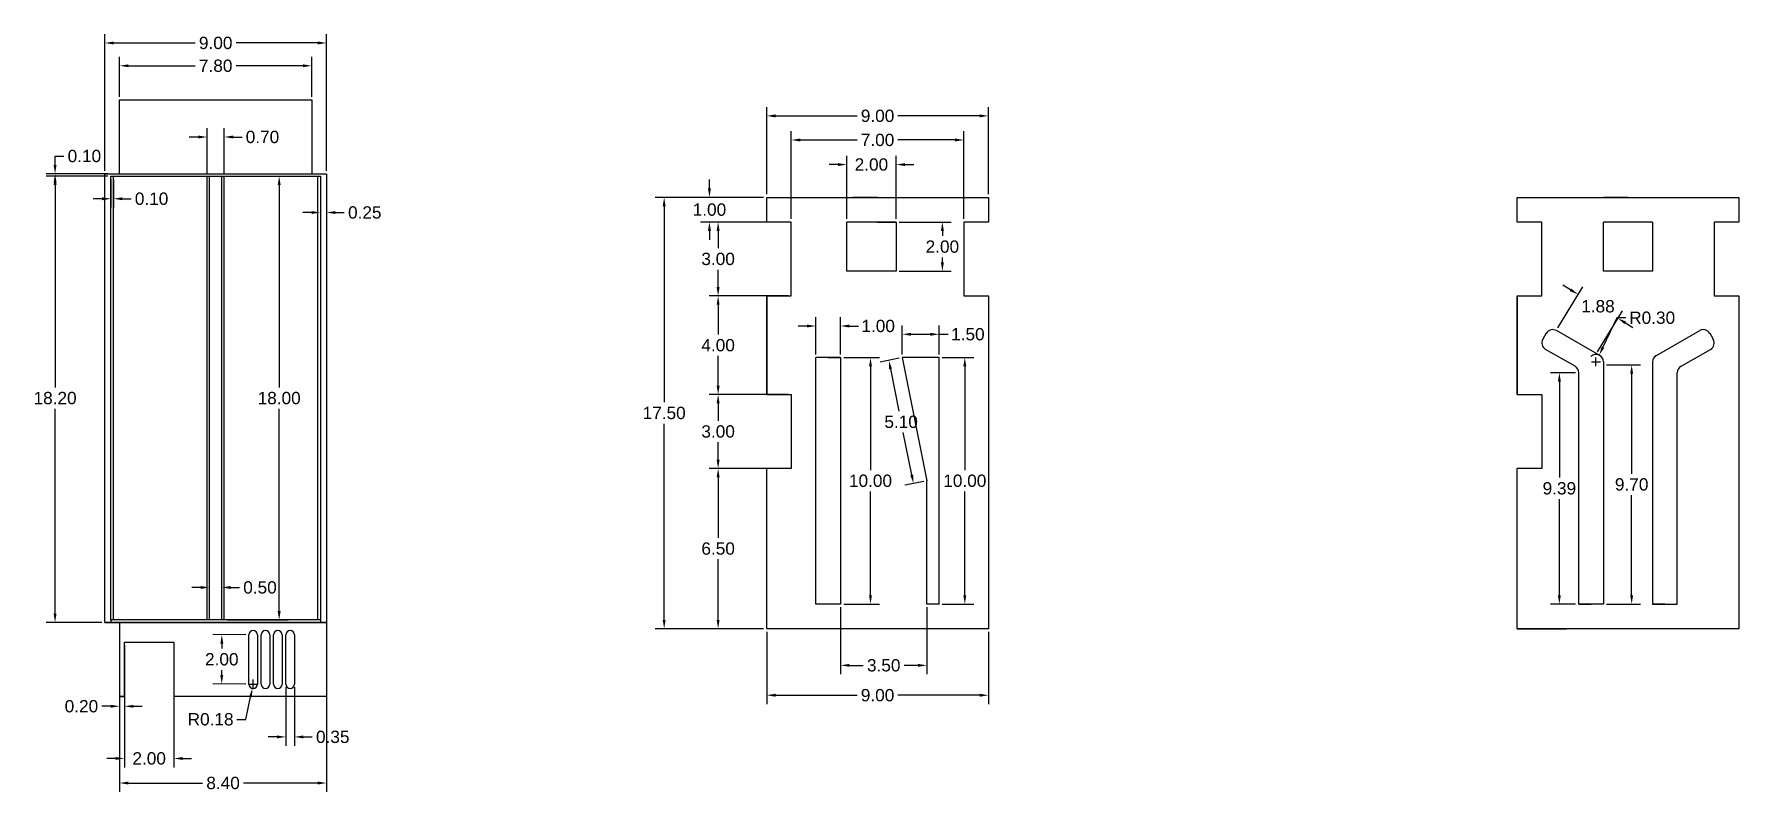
# Model space of a CAD drawing. Header units: centimetres. Extents: x 10 to 640, y 5 to 41.
# Drawn here: x 571 to 640.2, y 9.9 to 40.6 of the extents above; entities that cross this region are included whole.
import ezdxf

# ---------------------------------------------------------------- set-up
doc = ezdxf.new("R2010")
doc.units = ezdxf.units.CM
doc.header["$MEASUREMENT"] = 0
doc.layers.add('CarcasaIncalzire', color=242, linetype='Continuous')
doc.layers.add('MarimiSuprafata', color=130, linetype='Continuous')
doc.styles.get("Standard").update_dxf_attribs({"font": 'arial.ttf'})
doc.dimstyles.get("Standard").update_dxf_attribs({"dimscale": 2, "dimtxt": 0.25, "dimasz": 0.18, "dimexe": 0.18, "dimexo": 0.0625, "dimgap": 0.09, "dimtad": 0, "dimtih": 1, "dimtoh": 1, "dimzin": 0, "dimdsep": 46, "dimtxsty": 'Standard', "dimcen": 0.09, "dimadec": 0, "dimazin": 0, "dimtfac": 1, "dimtofl": 0, "dimtmove": 0, "dimatfit": 3, "dimfxl": 1, "dimtolj": 1, "dimtzin": 0, "dimarcsym": 0})

msp = doc.modelspace()

# ---------------------------------------------------------------- blocks, each defined once
blk = doc.blocks.new('*D234')
at = {"layer": 'Defpoints', "color": 0, "ltscale": 0.01, "transparency": 16777216}
for p in [(582.267, 39.344), (574.467, 37.961), (582.267, 37.961)]:
    blk.add_point(p, dxfattribs=at)
at = {"layer": 'MarimiSuprafata', "color": 0, "lineweight": -2, "ltscale": 0.01, "transparency": 16777216}
for p, q in [((574.467, 38.086), (574.467, 39.704)), ((582.267, 38.086), (582.267, 39.704)), ((574.827, 39.344), (577.54, 39.344)), ((581.907, 39.344), (579.193, 39.344))]:
    blk.add_line(p, q, dxfattribs=at)
at = {"layer": 'MarimiSuprafata', "color": 0, "ltscale": 0.01, "transparency": 16777216}
for points in [[(574.827, 39.404), (574.827, 39.284), (574.467, 39.344)], [(581.907, 39.404), (581.907, 39.284), (582.267, 39.344)]]:
    blk.add_solid(points, dxfattribs=at)
at = {"layer": 'MarimiSuprafata', "color": 0, "ltscale": 0.01, "transparency": 16777216, "insert": (578.367, 39.344), "char_height": 0.5, "attachment_point": 5}
blk.add_mtext('\\A1;7.80', dxfattribs=at)
blk = doc.blocks.new('*D235')
at = {"layer": 'Defpoints', "color": 0, "ltscale": 0.01, "transparency": 16777216}
for p in [(582.867, 40.269), (573.867, 34.961), (582.867, 34.961)]:
    blk.add_point(p, dxfattribs=at)
at = {"layer": 'MarimiSuprafata', "color": 0, "lineweight": -2, "ltscale": 0.01, "transparency": 16777216}
for p, q in [((573.867, 35.086), (573.867, 40.629)), ((574.227, 40.269), (577.538, 40.269)), ((582.507, 40.269), (579.195, 40.269)), ((582.867, 35.086), (582.867, 40.629))]:
    blk.add_line(p, q, dxfattribs=at)
at = {"layer": 'MarimiSuprafata', "color": 0, "ltscale": 0.01, "transparency": 16777216}
for points in [[(574.227, 40.329), (574.227, 40.209), (573.867, 40.269)], [(582.507, 40.329), (582.507, 40.209), (582.867, 40.269)]]:
    blk.add_solid(points, dxfattribs=at)
at = {"layer": 'MarimiSuprafata', "color": 0, "ltscale": 0.01, "transparency": 16777216, "insert": (578.367, 40.269), "char_height": 0.5, "attachment_point": 5}
blk.add_mtext('\\A1;9.00', dxfattribs=at)
blk = doc.blocks.new('*D236')
at = {"layer": 'Defpoints', "color": 0, "ltscale": 0.01, "transparency": 16777216}
for p in [(571.849, 34.961), (574.117, 34.961), (574.117, 34.861)]:
    blk.add_point(p, dxfattribs=at)
at = {"layer": 'MarimiSuprafata', "color": 0, "lineweight": -2, "ltscale": 0.01, "transparency": 16777216}
for p, q in [((571.849, 35.321), (571.849, 35.681)), ((571.849, 35.681), (572.209, 35.681)), ((573.992, 34.961), (571.489, 34.961)), ((573.992, 34.861), (571.489, 34.861)), ((571.849, 34.501), (571.849, 34.141))]:
    blk.add_line(p, q, dxfattribs=at)
at = {"layer": 'MarimiSuprafata', "color": 0, "ltscale": 0.01, "transparency": 16777216}
for points in [[(571.789, 35.321), (571.909, 35.321), (571.849, 34.961)], [(571.789, 34.501), (571.909, 34.501), (571.849, 34.861)]]:
    blk.add_solid(points, dxfattribs=at)
at = {"layer": 'MarimiSuprafata', "color": 0, "ltscale": 0.01, "transparency": 16777216, "insert": (573.038, 35.681), "char_height": 0.5, "attachment_point": 5}
blk.add_mtext('\\A1;0.10', dxfattribs=at)
blk = doc.blocks.new('*D237')
at = {"layer": 'Defpoints', "color": 0, "ltscale": 0.01, "transparency": 16777216}
for p in [(574.117, 34.861), (574.217, 34.861), (574.217, 33.949)]:
    blk.add_point(p, dxfattribs=at)
at = {"layer": 'MarimiSuprafata', "color": 0, "lineweight": -2, "ltscale": 0.01, "transparency": 16777216}
for p, q in [((574.117, 34.736), (574.117, 33.589)), ((574.217, 34.736), (574.217, 33.589)), ((573.757, 33.949), (573.397, 33.949)), ((574.577, 33.949), (574.937, 33.949))]:
    blk.add_line(p, q, dxfattribs=at)
at = {"layer": 'MarimiSuprafata', "color": 0, "ltscale": 0.01, "transparency": 16777216}
for points in [[(573.757, 34.009), (573.757, 33.889), (574.117, 33.949)], [(574.577, 34.009), (574.577, 33.889), (574.217, 33.949)]]:
    blk.add_solid(points, dxfattribs=at)
at = {"layer": 'MarimiSuprafata', "color": 0, "ltscale": 0.01, "transparency": 16777216, "insert": (575.765, 33.949), "char_height": 0.5, "attachment_point": 5}
blk.add_mtext('\\A1;0.10', dxfattribs=at)
blk = doc.blocks.new('*D238')
at = {"layer": 'Defpoints', "color": 0, "ltscale": 0.01, "transparency": 16777216}
for p in [(582.617, 34.861), (582.867, 34.861), (582.867, 33.391)]:
    blk.add_point(p, dxfattribs=at)
at = {"layer": 'MarimiSuprafata', "color": 0, "lineweight": -2, "ltscale": 0.01, "transparency": 16777216}
for p, q in [((582.617, 34.736), (582.617, 33.031)), ((582.867, 34.736), (582.867, 33.031)), ((582.257, 33.391), (581.897, 33.391)), ((583.227, 33.391), (583.587, 33.391))]:
    blk.add_line(p, q, dxfattribs=at)
at = {"layer": 'MarimiSuprafata', "color": 0, "ltscale": 0.01, "transparency": 16777216}
for points in [[(582.257, 33.451), (582.257, 33.331), (582.617, 33.391)], [(583.227, 33.451), (583.227, 33.331), (582.867, 33.391)]]:
    blk.add_solid(points, dxfattribs=at)
at = {"layer": 'MarimiSuprafata', "color": 0, "ltscale": 0.01, "transparency": 16777216, "insert": (584.418, 33.391), "char_height": 0.5, "attachment_point": 5}
blk.add_mtext('\\A1;0.25', dxfattribs=at)
blk = doc.blocks.new('*D240')
at = {"layer": 'Defpoints', "color": 0, "ltscale": 0.01, "transparency": 16777216}
for p in [(578.717, 36.454), (578.017, 34.861), (578.717, 34.861)]:
    blk.add_point(p, dxfattribs=at)
at = {"layer": 'MarimiSuprafata', "color": 0, "lineweight": -2, "ltscale": 0.01, "transparency": 16777216}
for p, q in [((578.017, 34.986), (578.017, 36.814)), ((578.717, 34.986), (578.717, 36.814)), ((577.657, 36.454), (577.297, 36.454)), ((579.077, 36.454), (579.437, 36.454))]:
    blk.add_line(p, q, dxfattribs=at)
at = {"layer": 'MarimiSuprafata', "color": 0, "ltscale": 0.01, "transparency": 16777216}
for points in [[(577.657, 36.514), (577.657, 36.394), (578.017, 36.454)], [(579.077, 36.514), (579.077, 36.394), (578.717, 36.454)]]:
    blk.add_solid(points, dxfattribs=at)
at = {"layer": 'MarimiSuprafata', "color": 0, "ltscale": 0.01, "transparency": 16777216, "insert": (580.265, 36.454), "char_height": 0.5, "attachment_point": 5}
blk.add_mtext('\\A1;0.70', dxfattribs=at)
blk = doc.blocks.new('*D241')
at = {"layer": 'Defpoints', "color": 0, "ltscale": 0.01, "transparency": 16777216}
for p in [(578.617, 18.18), (578.117, 16.861), (578.617, 16.861)]:
    blk.add_point(p, dxfattribs=at)
at = {"layer": 'MarimiSuprafata', "color": 0, "lineweight": -2, "ltscale": 0.01, "transparency": 16777216}
for p, q in [((577.757, 18.18), (577.397, 18.18)), ((578.117, 16.986), (578.117, 18.54)), ((578.617, 16.986), (578.617, 18.54)), ((578.977, 18.18), (579.337, 18.18))]:
    blk.add_line(p, q, dxfattribs=at)
at = {"layer": 'MarimiSuprafata', "color": 0, "ltscale": 0.01, "transparency": 16777216}
for points in [[(577.757, 18.24), (577.757, 18.12), (578.117, 18.18)], [(578.977, 18.24), (578.977, 18.12), (578.617, 18.18)]]:
    blk.add_solid(points, dxfattribs=at)
at = {"layer": 'MarimiSuprafata', "color": 0, "ltscale": 0.01, "transparency": 16777216, "insert": (580.165, 18.18), "char_height": 0.5, "attachment_point": 5}
blk.add_mtext('\\A1;0.50', dxfattribs=at)
blk = doc.blocks.new('*D242')
at = {"layer": 'Defpoints', "color": 0, "ltscale": 0.01, "transparency": 16777216}
for p in [(573.867, 34.961), (571.849, 16.761), (573.867, 16.761)]:
    blk.add_point(p, dxfattribs=at)
at = {"layer": 'MarimiSuprafata', "color": 0, "lineweight": -2, "ltscale": 0.01, "transparency": 16777216}
for p, q in [((573.742, 34.961), (571.489, 34.961)), ((571.849, 34.601), (571.849, 26.296)), ((571.849, 17.121), (571.849, 25.426)), ((573.742, 16.761), (571.489, 16.761))]:
    blk.add_line(p, q, dxfattribs=at)
at = {"layer": 'MarimiSuprafata', "color": 0, "ltscale": 0.01, "transparency": 16777216}
for points in [[(571.789, 34.601), (571.909, 34.601), (571.849, 34.961)], [(571.789, 17.121), (571.909, 17.121), (571.849, 16.761)]]:
    blk.add_solid(points, dxfattribs=at)
at = {"layer": 'MarimiSuprafata', "color": 0, "ltscale": 0.01, "transparency": 16777216, "insert": (571.849, 25.861), "char_height": 0.5, "attachment_point": 5}
blk.add_mtext('\\A1;18.20', dxfattribs=at)
blk = doc.blocks.new('*D244')
at = {"layer": 'Defpoints', "color": 0, "ltscale": 0.01, "transparency": 16777216}
for p in [(574.667, 15.961), (576.667, 15.961), (576.667, 11.242)]:
    blk.add_point(p, dxfattribs=at)
at = {"layer": 'MarimiSuprafata', "color": 0, "lineweight": -2, "ltscale": 0.01, "transparency": 16777216}
for p, q in [((574.667, 15.836), (574.667, 10.882)), ((576.667, 15.836), (576.667, 10.882)), ((574.307, 11.242), (573.947, 11.242)), ((577.027, 11.242), (577.387, 11.242))]:
    blk.add_line(p, q, dxfattribs=at)
at = {"layer": 'MarimiSuprafata', "color": 0, "ltscale": 0.01, "transparency": 16777216}
for points in [[(574.307, 11.302), (574.307, 11.182), (574.667, 11.242)], [(577.027, 11.302), (577.027, 11.182), (576.667, 11.242)]]:
    blk.add_solid(points, dxfattribs=at)
at = {"layer": 'MarimiSuprafata', "color": 0, "ltscale": 0.01, "transparency": 16777216, "insert": (575.667, 11.242), "char_height": 0.5, "attachment_point": 5}
blk.add_mtext('\\A1;2.00', dxfattribs=at)
blk = doc.blocks.new('*D245')
at = {"layer": 'Defpoints', "color": 0, "ltscale": 0.01, "transparency": 16777216}
for p in [(574.467, 13.761), (574.467, 13.359), (574.667, 13.761)]:
    blk.add_point(p, dxfattribs=at)
at = {"layer": 'MarimiSuprafata', "color": 0, "lineweight": -2, "ltscale": 0.01, "transparency": 16777216}
for p, q in [((574.107, 13.359), (573.747, 13.359)), ((574.467, 13.636), (574.467, 12.999)), ((574.667, 13.636), (574.667, 12.999)), ((575.027, 13.359), (575.387, 13.359))]:
    blk.add_line(p, q, dxfattribs=at)
at = {"layer": 'MarimiSuprafata', "color": 0, "ltscale": 0.01, "transparency": 16777216}
for points in [[(574.107, 13.419), (574.107, 13.299), (574.467, 13.359)], [(575.027, 13.419), (575.027, 13.299), (574.667, 13.359)]]:
    blk.add_solid(points, dxfattribs=at)
at = {"layer": 'MarimiSuprafata', "color": 0, "ltscale": 0.01, "transparency": 16777216, "insert": (572.918, 13.359), "char_height": 0.5, "attachment_point": 5}
blk.add_mtext('\\A1;0.20', dxfattribs=at)
blk = doc.blocks.new('*D246')
at = {"layer": 'Defpoints', "color": 0, "ltscale": 0.01, "transparency": 16777216}
for p in [(579.856, 14.09), (579.892, 14.261)]:
    blk.add_point(p, dxfattribs=at)
at = {"layer": 'MarimiSuprafata', "color": 0, "lineweight": -2, "ltscale": 0.01, "transparency": 16777216}
for p, q in [((579.712, 14.261), (580.072, 14.261)), ((579.892, 14.081), (579.892, 14.441)), ((579.59, 12.829), (579.781, 13.737)), ((579.23, 12.829), (579.59, 12.829))]:
    blk.add_line(p, q, dxfattribs=at)
at = {"layer": 'MarimiSuprafata', "color": 0, "ltscale": 0.01, "transparency": 16777216}
blk.add_solid([(579.723, 13.75), (579.84, 13.725), (579.856, 14.09)], dxfattribs=at)
at = {"layer": 'MarimiSuprafata', "color": 0, "ltscale": 0.01, "transparency": 16777216, "insert": (578.161, 12.829), "char_height": 0.5, "attachment_point": 5}
blk.add_mtext('\\A1;R0.18', dxfattribs=at)
blk = doc.blocks.new('*D247')
at = {"layer": 'Defpoints', "color": 0, "ltscale": 0.01, "transparency": 16777216}
for p in [(579.717, 16.261), (578.612, 14.264), (579.712, 14.261)]:
    blk.add_point(p, dxfattribs=at)
at = {"layer": 'MarimiSuprafata', "color": 0, "lineweight": -2, "ltscale": 0.01, "transparency": 16777216}
for p, q in [((579.592, 16.261), (578.257, 16.265)), ((578.616, 15.904), (578.615, 15.699)), ((578.613, 14.624), (578.613, 14.828)), ((579.587, 14.261), (578.252, 14.265))]:
    blk.add_line(p, q, dxfattribs=at)
at = {"layer": 'MarimiSuprafata', "color": 0, "ltscale": 0.01, "transparency": 16777216}
for points in [[(578.556, 15.904), (578.676, 15.904), (578.617, 16.264)], [(578.553, 14.624), (578.673, 14.624), (578.612, 14.264)]]:
    blk.add_solid(points, dxfattribs=at)
at = {"layer": 'MarimiSuprafata', "color": 0, "ltscale": 0.01, "transparency": 16777216, "insert": (578.614, 15.264), "char_height": 0.5, "attachment_point": 5}
blk.add_mtext('\\A1;2.00', dxfattribs=at)
blk = doc.blocks.new('*D248')
at = {"layer": 'Defpoints', "color": 0, "ltscale": 0.01, "transparency": 16777216}
for p in [(581.217, 14.261), (581.567, 14.261), (581.567, 12.116)]:
    blk.add_point(p, dxfattribs=at)
at = {"layer": 'MarimiSuprafata', "color": 0, "lineweight": -2, "ltscale": 0.01, "transparency": 16777216}
for p, q in [((581.217, 14.136), (581.217, 11.756)), ((581.567, 14.136), (581.567, 11.756)), ((580.857, 12.116), (580.497, 12.116)), ((581.927, 12.116), (582.287, 12.116))]:
    blk.add_line(p, q, dxfattribs=at)
at = {"layer": 'MarimiSuprafata', "color": 0, "ltscale": 0.01, "transparency": 16777216}
for points in [[(580.857, 12.176), (580.857, 12.056), (581.217, 12.116)], [(581.927, 12.176), (581.927, 12.056), (581.567, 12.116)]]:
    blk.add_solid(points, dxfattribs=at)
at = {"layer": 'MarimiSuprafata', "color": 0, "ltscale": 0.01, "transparency": 16777216, "insert": (583.118, 12.116), "char_height": 0.5, "attachment_point": 5}
blk.add_mtext('\\A1;0.35', dxfattribs=at)
blk = doc.blocks.new('*D249')
at = {"layer": 'Defpoints', "color": 0, "ltscale": 0.01, "transparency": 16777216}
for p in [(574.467, 16.761), (582.867, 16.761), (582.867, 10.246)]:
    blk.add_point(p, dxfattribs=at)
at = {"layer": 'MarimiSuprafata', "color": 0, "lineweight": -2, "ltscale": 0.01, "transparency": 16777216}
for p, q in [((574.467, 16.636), (574.467, 9.886)), ((582.867, 16.636), (582.867, 9.886)), ((574.827, 10.246), (577.838, 10.246)), ((582.507, 10.246), (579.496, 10.246))]:
    blk.add_line(p, q, dxfattribs=at)
at = {"layer": 'MarimiSuprafata', "color": 0, "ltscale": 0.01, "transparency": 16777216}
for points in [[(574.827, 10.306), (574.827, 10.186), (574.467, 10.246)], [(582.507, 10.306), (582.507, 10.186), (582.867, 10.246)]]:
    blk.add_solid(points, dxfattribs=at)
at = {"layer": 'MarimiSuprafata', "color": 0, "ltscale": 0.01, "transparency": 16777216, "insert": (578.667, 10.246), "char_height": 0.5, "attachment_point": 5}
blk.add_mtext('\\A1;8.40', dxfattribs=at)
blk = doc.blocks.new('*D250')
at = {"layer": 'Defpoints', "color": 0, "ltscale": 0.01, "transparency": 16777216}
for p in [(578.717, 34.861), (578.717, 16.861), (580.944, 16.861)]:
    blk.add_point(p, dxfattribs=at)
at = {"layer": 'MarimiSuprafata', "color": 0, "lineweight": -2, "ltscale": 0.01, "transparency": 16777216}
for p, q in [((578.842, 34.861), (581.304, 34.861)), ((580.944, 34.501), (580.944, 26.296)), ((580.944, 17.221), (580.944, 25.426)), ((578.842, 16.861), (581.304, 16.861))]:
    blk.add_line(p, q, dxfattribs=at)
at = {"layer": 'MarimiSuprafata', "color": 0, "ltscale": 0.01, "transparency": 16777216}
for points in [[(580.884, 34.501), (581.004, 34.501), (580.944, 34.861)], [(580.884, 17.221), (581.004, 17.221), (580.944, 16.861)]]:
    blk.add_solid(points, dxfattribs=at)
at = {"layer": 'MarimiSuprafata', "color": 0, "ltscale": 0.01, "transparency": 16777216, "insert": (580.944, 25.861), "char_height": 0.5, "attachment_point": 5}
blk.add_mtext('\\A1;18.00', dxfattribs=at)
blk = doc.blocks.new('*D251')
at = {"layer": 'Defpoints', "color": 0, "ltscale": 0.01, "transparency": 16777216}
for p in [(609.729, 37.311), (600.729, 34.006, 0.1), (609.729, 34.006, 0.1)]:
    blk.add_point(p, dxfattribs=at)
at = {"layer": 'MarimiSuprafata', "color": 0, "lineweight": -2, "ltscale": 0.01, "transparency": 16777216}
for p, q in [((600.729, 34.131), (600.729, 37.671)), ((609.729, 34.131), (609.729, 37.671)), ((601.089, 37.311), (604.401, 37.311)), ((609.369, 37.311), (606.058, 37.311))]:
    blk.add_line(p, q, dxfattribs=at)
at = {"layer": 'MarimiSuprafata', "color": 0, "ltscale": 0.01, "transparency": 16777216}
for points in [[(601.089, 37.371), (601.089, 37.251), (600.729, 37.311)], [(609.369, 37.371), (609.369, 37.251), (609.729, 37.311)]]:
    blk.add_solid(points, dxfattribs=at)
at = {"layer": 'MarimiSuprafata', "color": 0, "ltscale": 0.01, "transparency": 16777216, "insert": (605.229, 37.311), "char_height": 0.5, "attachment_point": 5}
blk.add_mtext('\\A1;9.00', dxfattribs=at)
blk = doc.blocks.new('*D252')
at = {"layer": 'Defpoints', "color": 0, "ltscale": 0.01, "transparency": 16777216}
for p in [(608.729, 36.334), (601.729, 33.006, 0.1), (608.729, 33.006, 0.1)]:
    blk.add_point(p, dxfattribs=at)
at = {"layer": 'MarimiSuprafata', "color": 0, "lineweight": -2, "ltscale": 0.01, "transparency": 16777216}
for p, q in [((601.729, 33.131), (601.729, 36.694)), ((608.729, 33.131), (608.729, 36.694)), ((602.089, 36.334), (604.403, 36.334)), ((608.369, 36.334), (606.056, 36.334))]:
    blk.add_line(p, q, dxfattribs=at)
at = {"layer": 'MarimiSuprafata', "color": 0, "ltscale": 0.01, "transparency": 16777216}
for points in [[(602.089, 36.394), (602.089, 36.274), (601.729, 36.334)], [(608.369, 36.394), (608.369, 36.274), (608.729, 36.334)]]:
    blk.add_solid(points, dxfattribs=at)
at = {"layer": 'MarimiSuprafata', "color": 0, "ltscale": 0.01, "transparency": 16777216, "insert": (605.229, 36.334), "char_height": 0.5, "attachment_point": 5}
blk.add_mtext('\\A1;7.00', dxfattribs=at)
blk = doc.blocks.new('*D253')
at = {"layer": 'Defpoints', "color": 0, "ltscale": 0.01, "transparency": 16777216}
for p in [(605.979, 35.336), (603.979, 33.006, 0.1), (605.979, 33.006, 0.1)]:
    blk.add_point(p, dxfattribs=at)
at = {"layer": 'MarimiSuprafata', "color": 0, "lineweight": -2, "ltscale": 0.01, "transparency": 16777216}
for p, q in [((603.619, 35.336), (603.259, 35.336)), ((603.979, 33.131), (603.979, 35.696)), ((605.979, 33.131), (605.979, 35.696)), ((606.339, 35.336), (606.699, 35.336))]:
    blk.add_line(p, q, dxfattribs=at)
at = {"layer": 'MarimiSuprafata', "color": 0, "ltscale": 0.01, "transparency": 16777216}
for points in [[(603.619, 35.396), (603.619, 35.276), (603.979, 35.336)], [(606.339, 35.396), (606.339, 35.276), (605.979, 35.336)]]:
    blk.add_solid(points, dxfattribs=at)
at = {"layer": 'MarimiSuprafata', "color": 0, "ltscale": 0.01, "transparency": 16777216, "insert": (604.979, 35.336), "char_height": 0.5, "attachment_point": 5}
blk.add_mtext('\\A1;2.00', dxfattribs=at)
blk = doc.blocks.new('*D254')
at = {"layer": 'Defpoints', "color": 0, "ltscale": 0.01, "transparency": 16777216}
for p in [(601.729, 33.006, 0.1), (598.758, 30.006), (601.729, 30.006, 0.1)]:
    blk.add_point(p, dxfattribs=at)
at = {"layer": 'MarimiSuprafata', "color": 0, "lineweight": -2, "ltscale": 0.01, "transparency": 16777216}
for p, q in [((601.604, 33.006), (598.398, 33.006)), ((598.758, 32.646), (598.758, 31.941)), ((598.758, 30.366), (598.758, 31.07)), ((601.604, 30.006), (598.398, 30.006))]:
    blk.add_line(p, q, dxfattribs=at)
at = {"layer": 'MarimiSuprafata', "color": 0, "ltscale": 0.01, "transparency": 16777216}
for points in [[(598.698, 32.646), (598.818, 32.646), (598.758, 33.006)], [(598.698, 30.366), (598.818, 30.366), (598.758, 30.006)]]:
    blk.add_solid(points, dxfattribs=at)
at = {"layer": 'MarimiSuprafata', "color": 0, "ltscale": 0.01, "transparency": 16777216, "insert": (598.758, 31.506), "char_height": 0.5, "attachment_point": 5}
blk.add_mtext('\\A1;3.00', dxfattribs=at)
blk = doc.blocks.new('*D255')
at = {"layer": 'Defpoints', "color": 0, "ltscale": 0.01, "transparency": 16777216}
for p in [(600.729, 30.006, 0.1), (598.758, 26.006), (600.729, 26.006, 0.1)]:
    blk.add_point(p, dxfattribs=at)
at = {"layer": 'MarimiSuprafata', "color": 0, "lineweight": -2, "ltscale": 0.01, "transparency": 16777216}
for p, q in [((600.604, 30.006), (598.398, 30.006)), ((598.758, 29.646), (598.758, 28.441)), ((598.758, 26.366), (598.758, 27.571)), ((600.604, 26.006), (598.398, 26.006))]:
    blk.add_line(p, q, dxfattribs=at)
at = {"layer": 'MarimiSuprafata', "color": 0, "ltscale": 0.01, "transparency": 16777216}
for points in [[(598.698, 29.646), (598.818, 29.646), (598.758, 30.006)], [(598.698, 26.366), (598.818, 26.366), (598.758, 26.006)]]:
    blk.add_solid(points, dxfattribs=at)
at = {"layer": 'MarimiSuprafata', "color": 0, "ltscale": 0.01, "transparency": 16777216, "insert": (598.758, 28.006), "char_height": 0.5, "attachment_point": 5}
blk.add_mtext('\\A1;4.00', dxfattribs=at)
blk = doc.blocks.new('*D256')
at = {"layer": 'Defpoints', "color": 0, "ltscale": 0.01, "transparency": 16777216}
for p in [(601.729, 26.006, 0.1), (598.758, 23.006), (601.729, 23.006, 0.1)]:
    blk.add_point(p, dxfattribs=at)
at = {"layer": 'MarimiSuprafata', "color": 0, "lineweight": -2, "ltscale": 0.01, "transparency": 16777216}
for p, q in [((601.604, 26.006), (598.398, 26.006)), ((598.758, 25.646), (598.758, 24.941)), ((598.758, 23.366), (598.758, 24.07)), ((601.604, 23.006), (598.398, 23.006))]:
    blk.add_line(p, q, dxfattribs=at)
at = {"layer": 'MarimiSuprafata', "color": 0, "ltscale": 0.01, "transparency": 16777216}
for points in [[(598.698, 25.646), (598.818, 25.646), (598.758, 26.006)], [(598.698, 23.366), (598.818, 23.366), (598.758, 23.006)]]:
    blk.add_solid(points, dxfattribs=at)
at = {"layer": 'MarimiSuprafata', "color": 0, "ltscale": 0.01, "transparency": 16777216, "insert": (598.758, 24.506), "char_height": 0.5, "attachment_point": 5}
blk.add_mtext('\\A1;3.00', dxfattribs=at)
blk = doc.blocks.new('*D257')
at = {"layer": 'Defpoints', "color": 0, "ltscale": 0.01, "transparency": 16777216}
for p in [(600.729, 23.006, 0.1), (598.758, 16.506), (600.729, 16.506, 0.1)]:
    blk.add_point(p, dxfattribs=at)
at = {"layer": 'MarimiSuprafata', "color": 0, "lineweight": -2, "ltscale": 0.01, "transparency": 16777216}
for p, q in [((600.604, 23.006), (598.398, 23.006)), ((598.758, 22.646), (598.758, 20.191)), ((598.758, 16.866), (598.758, 19.321)), ((600.604, 16.506), (598.398, 16.506))]:
    blk.add_line(p, q, dxfattribs=at)
at = {"layer": 'MarimiSuprafata', "color": 0, "ltscale": 0.01, "transparency": 16777216}
for points in [[(598.698, 22.646), (598.818, 22.646), (598.758, 23.006)], [(598.698, 16.866), (598.818, 16.866), (598.758, 16.506)]]:
    blk.add_solid(points, dxfattribs=at)
at = {"layer": 'MarimiSuprafata', "color": 0, "ltscale": 0.01, "transparency": 16777216, "insert": (598.758, 19.756), "char_height": 0.5, "attachment_point": 5}
blk.add_mtext('\\A1;6.50', dxfattribs=at)
blk = doc.blocks.new('*D258')
at = {"layer": 'Defpoints', "color": 0, "ltscale": 0.01, "transparency": 16777216}
for p in [(600.729, 34.006, 0.1), (596.568, 16.506), (600.729, 16.506)]:
    blk.add_point(p, dxfattribs=at)
at = {"layer": 'MarimiSuprafata', "color": 0, "lineweight": -2, "ltscale": 0.01, "transparency": 16777216}
for p, q in [((600.604, 34.006), (596.208, 34.006)), ((596.568, 33.646), (596.568, 25.691)), ((596.568, 16.866), (596.568, 24.821)), ((600.604, 16.506), (596.208, 16.506))]:
    blk.add_line(p, q, dxfattribs=at)
at = {"layer": 'MarimiSuprafata', "color": 0, "ltscale": 0.01, "transparency": 16777216}
for points in [[(596.508, 33.646), (596.628, 33.646), (596.568, 34.006)], [(596.508, 16.866), (596.628, 16.866), (596.568, 16.506)]]:
    blk.add_solid(points, dxfattribs=at)
at = {"layer": 'MarimiSuprafata', "color": 0, "ltscale": 0.01, "transparency": 16777216, "insert": (596.568, 25.256), "char_height": 0.5, "attachment_point": 5}
blk.add_mtext('\\A1;17.50', dxfattribs=at)
blk = doc.blocks.new('*D259')
at = {"layer": 'Defpoints', "color": 0, "ltscale": 0.01, "transparency": 16777216}
for p in [(600.729, 16.506, 0.1), (609.729, 16.506, 0.1), (609.729, 13.807)]:
    blk.add_point(p, dxfattribs=at)
at = {"layer": 'MarimiSuprafata', "color": 0, "lineweight": -2, "ltscale": 0.01, "transparency": 16777216}
for p, q in [((600.729, 16.381), (600.729, 13.447)), ((609.729, 16.381), (609.729, 13.447)), ((601.089, 13.807), (604.401, 13.807)), ((609.369, 13.807), (606.058, 13.807))]:
    blk.add_line(p, q, dxfattribs=at)
at = {"layer": 'MarimiSuprafata', "color": 0, "ltscale": 0.01, "transparency": 16777216}
for points in [[(601.089, 13.867), (601.089, 13.747), (600.729, 13.807)], [(609.369, 13.867), (609.369, 13.747), (609.729, 13.807)]]:
    blk.add_solid(points, dxfattribs=at)
at = {"layer": 'MarimiSuprafata', "color": 0, "ltscale": 0.01, "transparency": 16777216, "insert": (605.229, 13.807), "char_height": 0.5, "attachment_point": 5}
blk.add_mtext('\\A1;9.00', dxfattribs=at)
blk = doc.blocks.new('*D260')
at = {"layer": 'Defpoints', "color": 0, "ltscale": 0.01, "transparency": 16777216}
for p in [(603.729, 27.506, 0.1), (603.729, 17.506, 0.1), (604.942, 17.506)]:
    blk.add_point(p, dxfattribs=at)
at = {"layer": 'MarimiSuprafata', "color": 0, "lineweight": -2, "ltscale": 0.01, "transparency": 16777216}
for p, q in [((603.854, 27.506), (605.302, 27.506)), ((604.942, 27.146), (604.942, 22.941)), ((604.942, 17.866), (604.942, 22.071)), ((603.854, 17.506), (605.302, 17.506))]:
    blk.add_line(p, q, dxfattribs=at)
at = {"layer": 'MarimiSuprafata', "color": 0, "ltscale": 0.01, "transparency": 16777216}
for points in [[(604.882, 27.146), (605.002, 27.146), (604.942, 27.506)], [(604.882, 17.866), (605.002, 17.866), (604.942, 17.506)]]:
    blk.add_solid(points, dxfattribs=at)
at = {"layer": 'MarimiSuprafata', "color": 0, "ltscale": 0.01, "transparency": 16777216, "insert": (604.942, 22.506), "char_height": 0.5, "attachment_point": 5}
blk.add_mtext('\\A1;10.00', dxfattribs=at)
blk = doc.blocks.new('*D261')
at = {"layer": 'Defpoints', "color": 0, "ltscale": 0.01, "transparency": 16777216}
for p in [(603.729, 28.786), (602.729, 27.506, 0.1), (603.729, 27.506, 0.1)]:
    blk.add_point(p, dxfattribs=at)
at = {"layer": 'MarimiSuprafata', "color": 0, "lineweight": -2, "ltscale": 0.01, "transparency": 16777216}
for p, q in [((602.729, 27.631), (602.729, 29.146)), ((603.729, 27.631), (603.729, 29.146)), ((602.369, 28.786), (602.009, 28.786)), ((604.089, 28.786), (604.449, 28.786))]:
    blk.add_line(p, q, dxfattribs=at)
at = {"layer": 'MarimiSuprafata', "color": 0, "ltscale": 0.01, "transparency": 16777216}
for points in [[(602.369, 28.846), (602.369, 28.726), (602.729, 28.786)], [(604.089, 28.846), (604.089, 28.726), (603.729, 28.786)]]:
    blk.add_solid(points, dxfattribs=at)
at = {"layer": 'MarimiSuprafata', "color": 0, "ltscale": 0.01, "transparency": 16777216, "insert": (605.254, 28.786), "char_height": 0.5, "attachment_point": 5}
blk.add_mtext('\\A1;1.00', dxfattribs=at)
blk = doc.blocks.new('*D262')
at = {"layer": 'Defpoints', "color": 0, "ltscale": 0.01, "transparency": 16777216}
for p in [(607.729, 28.451), (606.229, 27.506, 0.1), (607.729, 27.506, 0.1)]:
    blk.add_point(p, dxfattribs=at)
at = {"layer": 'MarimiSuprafata', "color": 0, "lineweight": -2, "ltscale": 0.01, "transparency": 16777216}
for p, q in [((606.229, 27.631), (606.229, 28.811)), ((606.589, 28.451), (607.369, 28.451)), ((607.729, 27.631), (607.729, 28.811)), ((607.729, 28.451), (608.089, 28.451))]:
    blk.add_line(p, q, dxfattribs=at)
at = {"layer": 'MarimiSuprafata', "color": 0, "ltscale": 0.01, "transparency": 16777216}
for points in [[(606.589, 28.511), (606.589, 28.391), (606.229, 28.451)], [(607.369, 28.511), (607.369, 28.391), (607.729, 28.451)]]:
    blk.add_solid(points, dxfattribs=at)
at = {"layer": 'MarimiSuprafata', "color": 0, "ltscale": 0.01, "transparency": 16777216, "insert": (608.894, 28.451), "char_height": 0.5, "attachment_point": 5}
blk.add_mtext('\\A1;1.50', dxfattribs=at)
blk = doc.blocks.new('*D263')
at = {"layer": 'Defpoints', "color": 0, "ltscale": 0.01, "transparency": 16777216}
for p in [(606.229, 27.506, 0.1), (606.685, 22.397), (607.229, 22.506, 0.1)]:
    blk.add_point(p, dxfattribs=at)
at = {"layer": 'MarimiSuprafata', "color": 0, "lineweight": -2, "ltscale": 0.01, "transparency": 16777216}
for p, q in [((606.107, 27.481), (605.332, 27.326)), ((605.756, 27.044), (606.098, 25.332)), ((606.614, 22.75), (606.272, 24.462)), ((607.107, 22.481), (606.332, 22.326))]:
    blk.add_line(p, q, dxfattribs=at)
at = {"layer": 'MarimiSuprafata', "color": 0, "ltscale": 0.01, "transparency": 16777216}
for points in [[(605.814, 27.056), (605.697, 27.032), (605.685, 27.397)], [(606.673, 22.762), (606.555, 22.738), (606.685, 22.397)]]:
    blk.add_solid(points, dxfattribs=at)
at = {"layer": 'MarimiSuprafata', "color": 0, "ltscale": 0.01, "transparency": 16777216, "insert": (606.185, 24.897), "char_height": 0.5, "attachment_point": 5}
blk.add_mtext('\\A1;5.10', dxfattribs=at)
blk = doc.blocks.new('*D264')
at = {"layer": 'Defpoints', "color": 0, "ltscale": 0.01, "transparency": 16777216}
for p in [(607.729, 27.506, 0.1), (607.729, 17.506, 0.1), (608.77, 17.506)]:
    blk.add_point(p, dxfattribs=at)
at = {"layer": 'MarimiSuprafata', "color": 0, "lineweight": -2, "ltscale": 0.01, "transparency": 16777216}
for p, q in [((607.854, 27.506), (609.13, 27.506)), ((608.77, 27.146), (608.77, 22.941)), ((608.77, 17.866), (608.77, 22.071)), ((607.854, 17.506), (609.13, 17.506))]:
    blk.add_line(p, q, dxfattribs=at)
at = {"layer": 'MarimiSuprafata', "color": 0, "ltscale": 0.01, "transparency": 16777216}
for points in [[(608.71, 27.146), (608.83, 27.146), (608.77, 27.506)], [(608.71, 17.866), (608.83, 17.866), (608.77, 17.506)]]:
    blk.add_solid(points, dxfattribs=at)
at = {"layer": 'MarimiSuprafata', "color": 0, "ltscale": 0.01, "transparency": 16777216, "insert": (608.77, 22.506), "char_height": 0.5, "attachment_point": 5}
blk.add_mtext('\\A1;10.00', dxfattribs=at)
blk = doc.blocks.new('*D265')
at = {"layer": 'Defpoints', "color": 0, "ltscale": 0.01, "transparency": 16777216}
for p in [(605.979, 33.006, 0.1), (605.979, 31.006, 0.1), (607.859, 31.006)]:
    blk.add_point(p, dxfattribs=at)
at = {"layer": 'MarimiSuprafata', "color": 0, "lineweight": -2, "ltscale": 0.01, "transparency": 16777216}
for p, q in [((606.104, 33.006), (608.219, 33.006)), ((607.859, 32.646), (607.859, 32.441)), ((607.859, 31.366), (607.859, 31.571)), ((606.104, 31.006), (608.219, 31.006))]:
    blk.add_line(p, q, dxfattribs=at)
at = {"layer": 'MarimiSuprafata', "color": 0, "ltscale": 0.01, "transparency": 16777216}
for points in [[(607.799, 32.646), (607.919, 32.646), (607.859, 33.006)], [(607.799, 31.366), (607.919, 31.366), (607.859, 31.006)]]:
    blk.add_solid(points, dxfattribs=at)
at = {"layer": 'MarimiSuprafata', "color": 0, "ltscale": 0.01, "transparency": 16777216, "insert": (607.859, 32.006), "char_height": 0.5, "attachment_point": 5}
blk.add_mtext('\\A1;2.00', dxfattribs=at)
blk = doc.blocks.new('*D267')
at = {"layer": 'Defpoints', "color": 0, "ltscale": 0.01, "transparency": 16777216}
for p in [(598.406, 34.006), (600.729, 34.006, 0.1), (600.729, 33.006, 0.1)]:
    blk.add_point(p, dxfattribs=at)
at = {"layer": 'MarimiSuprafata', "color": 0, "lineweight": -2, "ltscale": 0.01, "transparency": 16777216}
for p, q in [((598.406, 34.366), (598.406, 34.726)), ((600.604, 34.006), (598.046, 34.006)), ((600.604, 33.006), (598.046, 33.006)), ((598.406, 32.646), (598.406, 32.286))]:
    blk.add_line(p, q, dxfattribs=at)
at = {"layer": 'MarimiSuprafata', "color": 0, "ltscale": 0.01, "transparency": 16777216}
for points in [[(598.346, 34.366), (598.466, 34.366), (598.406, 34.006)], [(598.346, 32.646), (598.466, 32.646), (598.406, 33.006)]]:
    blk.add_solid(points, dxfattribs=at)
at = {"layer": 'MarimiSuprafata', "color": 0, "ltscale": 0.01, "transparency": 16777216, "insert": (598.406, 33.506), "char_height": 0.5, "attachment_point": 5}
blk.add_mtext('\\A1;1.00', dxfattribs=at)
blk = doc.blocks.new('*D268')
at = {"layer": 'Defpoints', "color": 0, "ltscale": 0.01, "transparency": 16777216}
for p in [(603.729, 17.506, 0.1), (607.229, 17.506, 0.1), (607.229, 15.02)]:
    blk.add_point(p, dxfattribs=at)
at = {"layer": 'MarimiSuprafata', "color": 0, "lineweight": -2, "ltscale": 0.01, "transparency": 16777216}
for p, q in [((603.729, 17.381), (603.729, 14.66)), ((607.229, 17.381), (607.229, 14.66)), ((604.089, 15.02), (604.651, 15.02)), ((606.869, 15.02), (606.308, 15.02))]:
    blk.add_line(p, q, dxfattribs=at)
at = {"layer": 'MarimiSuprafata', "color": 0, "ltscale": 0.01, "transparency": 16777216}
for points in [[(604.089, 15.08), (604.089, 14.96), (603.729, 15.02)], [(606.869, 15.08), (606.869, 14.96), (607.229, 15.02)]]:
    blk.add_solid(points, dxfattribs=at)
at = {"layer": 'MarimiSuprafata', "color": 0, "ltscale": 0.01, "transparency": 16777216, "insert": (605.479, 15.02), "char_height": 0.5, "attachment_point": 5}
blk.add_mtext('\\A1;3.50', dxfattribs=at)
blk = doc.blocks.new('*D269')
at = {"layer": 'Defpoints', "color": 0, "ltscale": 0.01, "transparency": 16777216}
for p in [(634.686, 27.21), (635.834, 27.21), (634.686, 17.506)]:
    blk.add_point(p, dxfattribs=at)
at = {"layer": 'MarimiSuprafata', "color": 0, "lineweight": -2, "ltscale": 0.01, "transparency": 16777216}
for p, q in [((634.811, 27.21), (636.194, 27.21)), ((635.834, 26.85), (635.834, 22.793)), ((635.834, 17.866), (635.834, 21.923)), ((634.811, 17.506), (636.194, 17.506))]:
    blk.add_line(p, q, dxfattribs=at)
at = {"layer": 'MarimiSuprafata', "color": 0, "ltscale": 0.01, "transparency": 16777216}
for points in [[(635.774, 26.85), (635.894, 26.85), (635.834, 27.21)], [(635.774, 17.866), (635.894, 17.866), (635.834, 17.506)]]:
    blk.add_solid(points, dxfattribs=at)
at = {"layer": 'MarimiSuprafata', "color": 0, "ltscale": 0.01, "transparency": 16777216, "insert": (635.834, 22.358), "char_height": 0.5, "attachment_point": 5}
blk.add_mtext('\\A1;9.70', dxfattribs=at)
blk = doc.blocks.new('*D270')
at = {"layer": 'Defpoints', "color": 0, "ltscale": 0.01, "transparency": 16777216}
for p in [(634.386, 27.332), (634.515, 27.603)]:
    blk.add_point(p, dxfattribs=at)
at = {"layer": 'MarimiSuprafata', "color": 0, "lineweight": -2, "ltscale": 0.01, "transparency": 16777216}
for p, q in [((635.238, 29.12), (634.67, 27.928)), ((635.598, 29.12), (635.238, 29.12)), ((634.206, 27.332), (634.566, 27.332)), ((634.386, 27.152), (634.386, 27.512))]:
    blk.add_line(p, q, dxfattribs=at)
blk.add_arc((634.386, 27.332), 0.3, 60.15795, 133.27843, dxfattribs=at)
at = {"layer": 'MarimiSuprafata', "color": 0, "ltscale": 0.01, "transparency": 16777216}
blk.add_solid([(634.616, 27.954), (634.724, 27.902), (634.515, 27.603)], dxfattribs=at)
at = {"layer": 'MarimiSuprafata', "color": 0, "ltscale": 0.01, "transparency": 16777216, "insert": (636.666, 29.12), "char_height": 0.5, "attachment_point": 5}
blk.add_mtext('\\A1;R0.30', dxfattribs=at)
blk = doc.blocks.new('*D271')
at = {"layer": 'Defpoints', "color": 0, "ltscale": 0.01, "transparency": 16777216}
for p in [(635.271, 29.101), (632.778, 28.601), (634.386, 27.632)]:
    blk.add_point(p, dxfattribs=at)
at = {"layer": 'MarimiSuprafata', "color": 0, "lineweight": -2, "ltscale": 0.01, "transparency": 16777216}
for p, q in [((632.842, 28.708), (633.848, 30.377)), ((633.354, 30.255), (633.045, 30.44)), ((634.451, 27.739), (635.456, 29.409)), ((635.579, 28.915), (635.887, 28.729))]:
    blk.add_line(p, q, dxfattribs=at)
at = {"layer": 'MarimiSuprafata', "color": 0, "ltscale": 0.01, "transparency": 16777216}
for points in [[(633.385, 30.306), (633.323, 30.203), (633.662, 30.069)], [(635.61, 28.966), (635.548, 28.863), (635.271, 29.101)]]:
    blk.add_solid(points, dxfattribs=at)
at = {"layer": 'MarimiSuprafata', "color": 0, "ltscale": 0.01, "transparency": 16777216, "insert": (634.466, 29.585), "char_height": 0.5, "attachment_point": 5}
blk.add_mtext('\\A1;1.88', dxfattribs=at)
blk = doc.blocks.new('*D272')
at = {"layer": 'Defpoints', "color": 0, "ltscale": 0.01, "transparency": 16777216}
for p in [(632.9, 26.892), (633.686, 26.892), (633.686, 17.506)]:
    blk.add_point(p, dxfattribs=at)
at = {"layer": 'MarimiSuprafata', "color": 0, "lineweight": -2, "ltscale": 0.01, "transparency": 16777216}
for p, q in [((633.561, 26.892), (632.54, 26.892)), ((632.9, 26.532), (632.9, 22.634)), ((632.9, 17.866), (632.9, 21.763)), ((633.561, 17.506), (632.54, 17.506))]:
    blk.add_line(p, q, dxfattribs=at)
at = {"layer": 'MarimiSuprafata', "color": 0, "ltscale": 0.01, "transparency": 16777216}
for points in [[(632.84, 26.532), (632.96, 26.532), (632.9, 26.892)], [(632.84, 17.866), (632.96, 17.866), (632.9, 17.506)]]:
    blk.add_solid(points, dxfattribs=at)
at = {"layer": 'MarimiSuprafata', "color": 0, "ltscale": 0.01, "transparency": 16777216, "insert": (632.9, 22.199), "char_height": 0.5, "attachment_point": 5}
blk.add_mtext('\\A1;9.39', dxfattribs=at)

# ---------------------------------------------------------------- dimensions: what is measured, and where the dimension line sits
at = {"layer": 'MarimiSuprafata', "ltscale": 0.01}
for base, p1, p2, picture, middle in [((582.867, 40.269), (573.867, 34.961), (582.867, 34.961), '*D235', (578.367, 40.269)), ((582.267, 39.344), (574.467, 37.961), (582.267, 37.961), '*D234', (578.367, 39.344)), ((609.729, 37.311), (600.729, 34.006, 0.1), (609.729, 34.006, 0.1), '*D251', (605.229, 37.311)), ((578.717, 36.454), (578.017, 34.861), (578.717, 34.861), '*D240', (580.265, 36.454)), ((608.729, 36.334), (601.729, 33.006, 0.1), (608.729, 33.006, 0.1), '*D252', (605.229, 36.334)), ((605.979, 35.336), (603.979, 33.006, 0.1), (605.979, 33.006, 0.1), '*D253', (604.979, 35.336)), ((574.217, 33.949), (574.117, 34.861), (574.217, 34.861), '*D237', (575.765, 33.949)), ((582.867, 33.391), (582.617, 34.861), (582.867, 34.861), '*D238', (584.418, 33.391)), ((603.729, 28.786), (602.729, 27.506, 0.1), (603.729, 27.506, 0.1), '*D261', (605.254, 28.786)), ((607.729, 28.451), (606.229, 27.506, 0.1), (607.729, 27.506, 0.1), '*D262', (608.894, 28.451)), ((578.617, 18.18), (578.117, 16.861), (578.617, 16.861), '*D241', (580.165, 18.18)), ((582.867, 10.246), (574.467, 16.761), (582.867, 16.761), '*D249', (578.667, 10.246)), ((576.667, 11.242), (574.667, 15.961), (576.667, 15.961), '*D244', (575.667, 11.242)), ((609.729, 13.807), (600.729, 16.506, 0.1), (609.729, 16.506, 0.1), '*D259', (605.229, 13.807)), ((581.567, 12.116), (581.217, 14.261), (581.567, 14.261), '*D248', (583.118, 12.116)), ((574.467, 13.359), (574.667, 13.761), (574.467, 13.761), '*D245', (572.918, 13.359))]:
    dim = msp.add_linear_dim(base=base, p1=p1, p2=p2, dimstyle='Standard', dxfattribs=at)
    dim.commit()
    dim.dimension.update_dxf_attribs({"geometry": picture, "text_midpoint": middle})
for base, p1, p2, picture, middle in [((571.849, 34.961), (574.117, 34.861), (574.117, 34.961), '*D236', (573.038, 35.681)), ((571.849, 16.761), (573.867, 34.961), (573.867, 16.761), '*D242', (571.849, 25.861)), ((580.944, 16.861), (578.717, 34.861), (578.717, 16.861), '*D250', (580.944, 25.861)), ((598.406, 34.006), (600.729, 33.006, 0.1), (600.729, 34.006, 0.1), '*D267', (598.406, 33.506)), ((596.568, 16.506), (600.729, 34.006, 0.1), (600.729, 16.506), '*D258', (596.568, 25.256)), ((598.758, 30.006), (601.729, 33.006, 0.1), (601.729, 30.006, 0.1), '*D254', (598.758, 31.506)), ((607.859, 31.006), (605.979, 33.006, 0.1), (605.979, 31.006, 0.1), '*D265', (607.859, 32.006)), ((598.758, 26.006), (600.729, 30.006, 0.1), (600.729, 26.006, 0.1), '*D255', (598.758, 28.006)), ((604.942, 17.506), (603.729, 27.506, 0.1), (603.729, 17.506, 0.1), '*D260', (604.942, 22.506)), ((608.77, 17.506), (607.729, 27.506, 0.1), (607.729, 17.506, 0.1), '*D264', (608.77, 22.506)), ((635.834, 27.21), (634.686, 17.506), (634.686, 27.21), '*D269', (635.834, 22.358)), ((632.9, 26.892), (633.686, 17.506), (633.686, 26.892), '*D272', (632.9, 22.199)), ((598.758, 23.006), (601.729, 26.006, 0.1), (601.729, 23.006, 0.1), '*D256', (598.758, 24.506)), ((598.758, 16.506), (600.729, 23.006, 0.1), (600.729, 16.506, 0.1), '*D257', (598.758, 19.756))]:
    dim = msp.add_linear_dim(base=base, p1=p1, p2=p2, angle=90, dimstyle='Standard', dxfattribs=at)
    dim.commit()
    dim.dimension.update_dxf_attribs({"geometry": picture, "text_midpoint": middle})
for p1, p2, distance, picture, middle in [((632.778, 28.601), (634.386, 27.632), 1.714, '*D271', (634.466, 29.585)), ((606.229, 27.506, 0.1), (607.229, 22.506, 0.1), -0.555, '*D263', (606.185, 24.897)), ((603.729, 17.506, 0.1), (607.229, 17.506, 0.1), -2.486, '*D268', (605.479, 15.02)), ((579.717, 16.261), (579.712, 14.261), -1.1, '*D247', (578.614, 15.264))]:
    dim = msp.add_aligned_dim(p1=p1, p2=p2, distance=distance, dimstyle='Standard', dxfattribs=at)
    dim.commit()
    dim.dimension.update_dxf_attribs({"geometry": picture, "text_midpoint": middle})
for center, mpoint, picture, middle in [((634.386, 27.332), (634.515, 27.603), '*D270', (636.666, 29.12)), ((579.8917, 14.261), (579.8556, 14.0897), '*D246', (578.1607, 12.8292))]:
    dim = msp.add_radius_dim(center=center, mpoint=mpoint, dimstyle='Standard', dxfattribs=at)
    dim.commit()
    dim.dimension.update_dxf_attribs({"geometry": picture, "text_midpoint": middle, "dimtype": 164})

# ---------------------------------------------------------------- linework, layer by layer
at = {"linetype": 'ByBlock', "ltscale": 0.05}
for p, q in [((573.867, 16.761), (582.867, 16.761)), ((574.467, 13.761), (574.667, 13.761))]:
    msp.add_line(p, q, dxfattribs=at)
at = {"layer": 'CarcasaIncalzire', "ltscale": 0.01}
for p, q in [((574.467, 34.961), (574.467, 37.961)), ((574.467, 37.961), (582.267, 37.961)), ((582.267, 37.961), (582.267, 34.961)), ((573.867, 34.961), (582.867, 34.961)), ((573.867, 16.761), (573.867, 34.961)), ((574.117, 16.861), (574.117, 34.861)), ((574.117, 34.861), (582.617, 34.861)), ((574.117, 34.861), (574.217, 34.861)), ((574.217, 16.861), (574.217, 34.861)), ((578.017, 16.861), (578.017, 34.861)), ((578.117, 16.861), (578.117, 34.861)), ((578.617, 16.861), (578.617, 34.861)), ((578.717, 16.861), (578.717, 34.861)), ((582.517, 16.861), (582.517, 34.861)), ((582.617, 34.861), (582.617, 16.861)), ((582.867, 34.961), (582.867, 16.761)), ((582.867, 16.761), (573.867, 16.761)), ((573.867, 16.761), (574.467, 16.761)), ((582.617, 16.861), (574.117, 16.861)), ((574.117, 16.861), (574.117, 16.761)), ((574.467, 16.761), (574.467, 13.761)), ((582.617, 16.861), (582.517, 16.861)), ((582.617, 16.861), (582.617, 16.761))]:
    msp.add_line(p, q, dxfattribs=at)
at = {"layer": 'CarcasaIncalzire', "linetype": 'ByBlock', "ltscale": 0.05}
for p, q in [((600.729, 33.006, 0.1), (600.729, 34.006, 0.1)), ((600.729, 34.006, 0.1), (609.729, 34.006, 0.1)), ((605.229, 34.006, 0.1), (604.229, 34.006, 0.1)), ((609.729, 34.006, 0.1), (609.729, 33.006, 0.1)), ((609.729, 34.006, 0.1), (609.729, 33.006, 0.1)), ((631.186, 33.006), (631.186, 34.006)), ((631.186, 34.006), (640.186, 34.006)), ((631.186, 34.006), (635.686, 34.006)), ((635.686, 34.006), (634.686, 34.006)), ((635.436, 34.006), (635.936, 34.006)), ((635.936, 34.006), (636.186, 34.006)), ((640.186, 34.006), (640.186, 33.006)), ((640.186, 34.006), (640.186, 33.006)), ((601.729, 33.006, 0.1), (600.729, 33.006, 0.1)), ((601.729, 30.006, 0.1), (601.729, 33.006, 0.1)), ((603.979, 31.006, 0.1), (603.979, 33.006, 0.1)), ((605.979, 33.006, 0.1), (603.979, 33.006, 0.1)), ((605.229, 33.006, 0.1), (605.729, 33.006, 0.1)), ((605.729, 33.006, 0.1), (605.979, 33.006, 0.1)), ((605.979, 33.006, 0.1), (605.979, 31.006, 0.1)), ((609.729, 33.006, 0.1), (608.729, 33.006, 0.1)), ((608.729, 33.006, 0.1), (608.729, 30.006, 0.1)), ((632.186, 33.006), (631.186, 33.006)), ((632.186, 30.006), (632.186, 33.006)), ((634.686, 31.006), (634.686, 33.006)), ((636.686, 33.006), (634.686, 33.006)), ((636.686, 33.006), (636.686, 31.006)), ((640.186, 33.006), (639.186, 33.006)), ((639.186, 33.006), (639.186, 30.006)), ((605.979, 31.006, 0.1), (603.979, 31.006, 0.1)), ((636.686, 31.006), (634.686, 31.006)), ((600.729, 26.006, 0.1), (600.729, 30.006, 0.1)), ((600.729, 30.006, 0.1), (600.729, 26.006, 0.1)), ((600.729, 30.006, 0.1), (601.729, 30.006, 0.1)), ((608.729, 30.006, 0.1), (609.729, 30.006, 0.1)), ((609.729, 30.006, 0.1), (609.729, 16.506, 0.1)), ((631.186, 26.006), (631.186, 30.006)), ((631.186, 30.006), (631.186, 26.006)), ((631.186, 30.006), (632.186, 30.006)), ((639.186, 30.006), (640.186, 30.006)), ((640.186, 30.006), (640.186, 16.506)), ((632.369, 28.49), (632.229, 28.247)), ((634.536, 27.592), (632.778, 28.601)), ((636.837, 27.592), (638.595, 28.601)), ((639.004, 28.49), (639.143, 28.247)), ((633.536, 27.152), (632.34, 27.838)), ((637.837, 27.152), (639.032, 27.838)), ((603.729, 27.506, 0.1), (602.729, 27.506, 0.1)), ((602.729, 17.506, 0.1), (602.729, 27.506, 0.1)), ((603.229, 27.506, 0.1), (603.729, 27.506, 0.1)), ((603.729, 27.506, 0.1), (603.729, 17.506, 0.1)), ((607.729, 27.506, 0.1), (606.229, 27.506, 0.1)), ((606.229, 27.506, 0.1), (607.229, 22.506, 0.1)), ((607.729, 17.506, 0.1), (607.729, 27.506, 0.1)), ((634.686, 27.332), (634.686, 17.506)), ((636.686, 27.332), (636.686, 17.506)), ((633.686, 17.506), (633.686, 26.892)), ((637.686, 17.506), (637.686, 26.892)), ((600.729, 26.006, 0.1), (601.729, 26.006, 0.1)), ((601.729, 26.006, 0.1), (601.729, 23.006, 0.1)), ((631.186, 26.006), (632.186, 26.006)), ((632.186, 26.006), (632.186, 23.006)), ((600.729, 16.506, 0.1), (600.729, 23.006, 0.1)), ((601.729, 23.006, 0.1), (600.729, 23.006, 0.1)), ((631.186, 16.506), (631.186, 23.006)), ((632.186, 23.006), (631.186, 23.006)), ((607.229, 17.506, 0.1), (607.229, 22.506, 0.1)), ((603.729, 17.506, 0.1), (602.729, 17.506, 0.1)), ((607.729, 17.506, 0.1), (607.229, 17.506, 0.1)), ((634.686, 17.506), (633.686, 17.506)), ((633.686, 17.506), (634.186, 17.506)), ((636.686, 17.506), (637.686, 17.506)), ((637.186, 17.506), (636.686, 17.506)), ((582.867, 16.761), (582.867, 13.761)), ((574.667, 13.761), (574.667, 15.961)), ((574.667, 15.961), (576.667, 15.961)), ((576.667, 15.961), (576.667, 13.761)), ((609.729, 16.506, 0.1), (600.729, 16.506, 0.1)), ((609.729, 16.506, 0.1), (607.729, 16.506, 0.1)), ((640.186, 16.506), (631.186, 16.506)), ((631.186, 16.506), (633.186, 16.506)), ((640.186, 16.506), (638.186, 16.506)), ((640.186, 16.506), (638.186, 16.506)), ((574.667, 13.761), (574.467, 13.761)), ((582.867, 13.761), (576.667, 13.761))]:
    msp.add_line(p, q, dxfattribs=at)
at = {"layer": 'CarcasaIncalzire'}
for p, q in [((579.717, 14.261), (579.717, 16.261)), ((580.067, 16.261), (580.067, 14.261)), ((580.217, 14.261), (580.217, 16.261)), ((580.567, 16.261), (580.567, 14.261)), ((580.717, 14.261), (580.717, 16.261)), ((581.067, 16.261), (581.067, 14.261)), ((581.217, 14.261), (581.217, 16.261)), ((581.567, 16.261), (581.567, 14.261))]:
    msp.add_line(p, q, dxfattribs=at)
at = {"layer": 'CarcasaIncalzire', "linetype": 'ByBlock', "ltscale": 0.05}
for centre, start, end in [((632.629, 28.34), 60.15795, 150.15795), ((638.744, 28.34), 29.84205, 119.84205), ((632.49, 28.098), 150.15795, 240.15795), ((638.883, 28.098), 299.84205, 29.84205), ((633.386, 26.892), 0, 60.15795), ((634.386, 27.332), 0, 60.15795), ((636.986, 27.332), 119.84205, 180), ((637.986, 26.892), 119.84205, 180)]:
    msp.add_arc(centre, 0.3, start, end, dxfattribs=at)
at = {"layer": 'CarcasaIncalzire'}
for centre, start, end in [((579.892, 16.261), 0, 180), ((580.392, 16.261), 0, 180), ((580.892, 16.261), 0, 180), ((581.392, 16.261), 0, 180), ((579.892, 14.261), 180, 0), ((580.392, 14.261), 180, 0), ((580.892, 14.261), 180, 0), ((581.392, 14.261), 180, 0)]:
    msp.add_arc(centre, 0.175, start, end, dxfattribs=at)

msp.set_redraw_order([(e.dxf.handle, doc.entitydb.next_handle()) for e in msp.query("TEXT MTEXT ATTDEF DIMENSION ARC_DIMENSION")])  # texts and dimensions are drawn at this point

doc.saveas('drawing.dxf')
